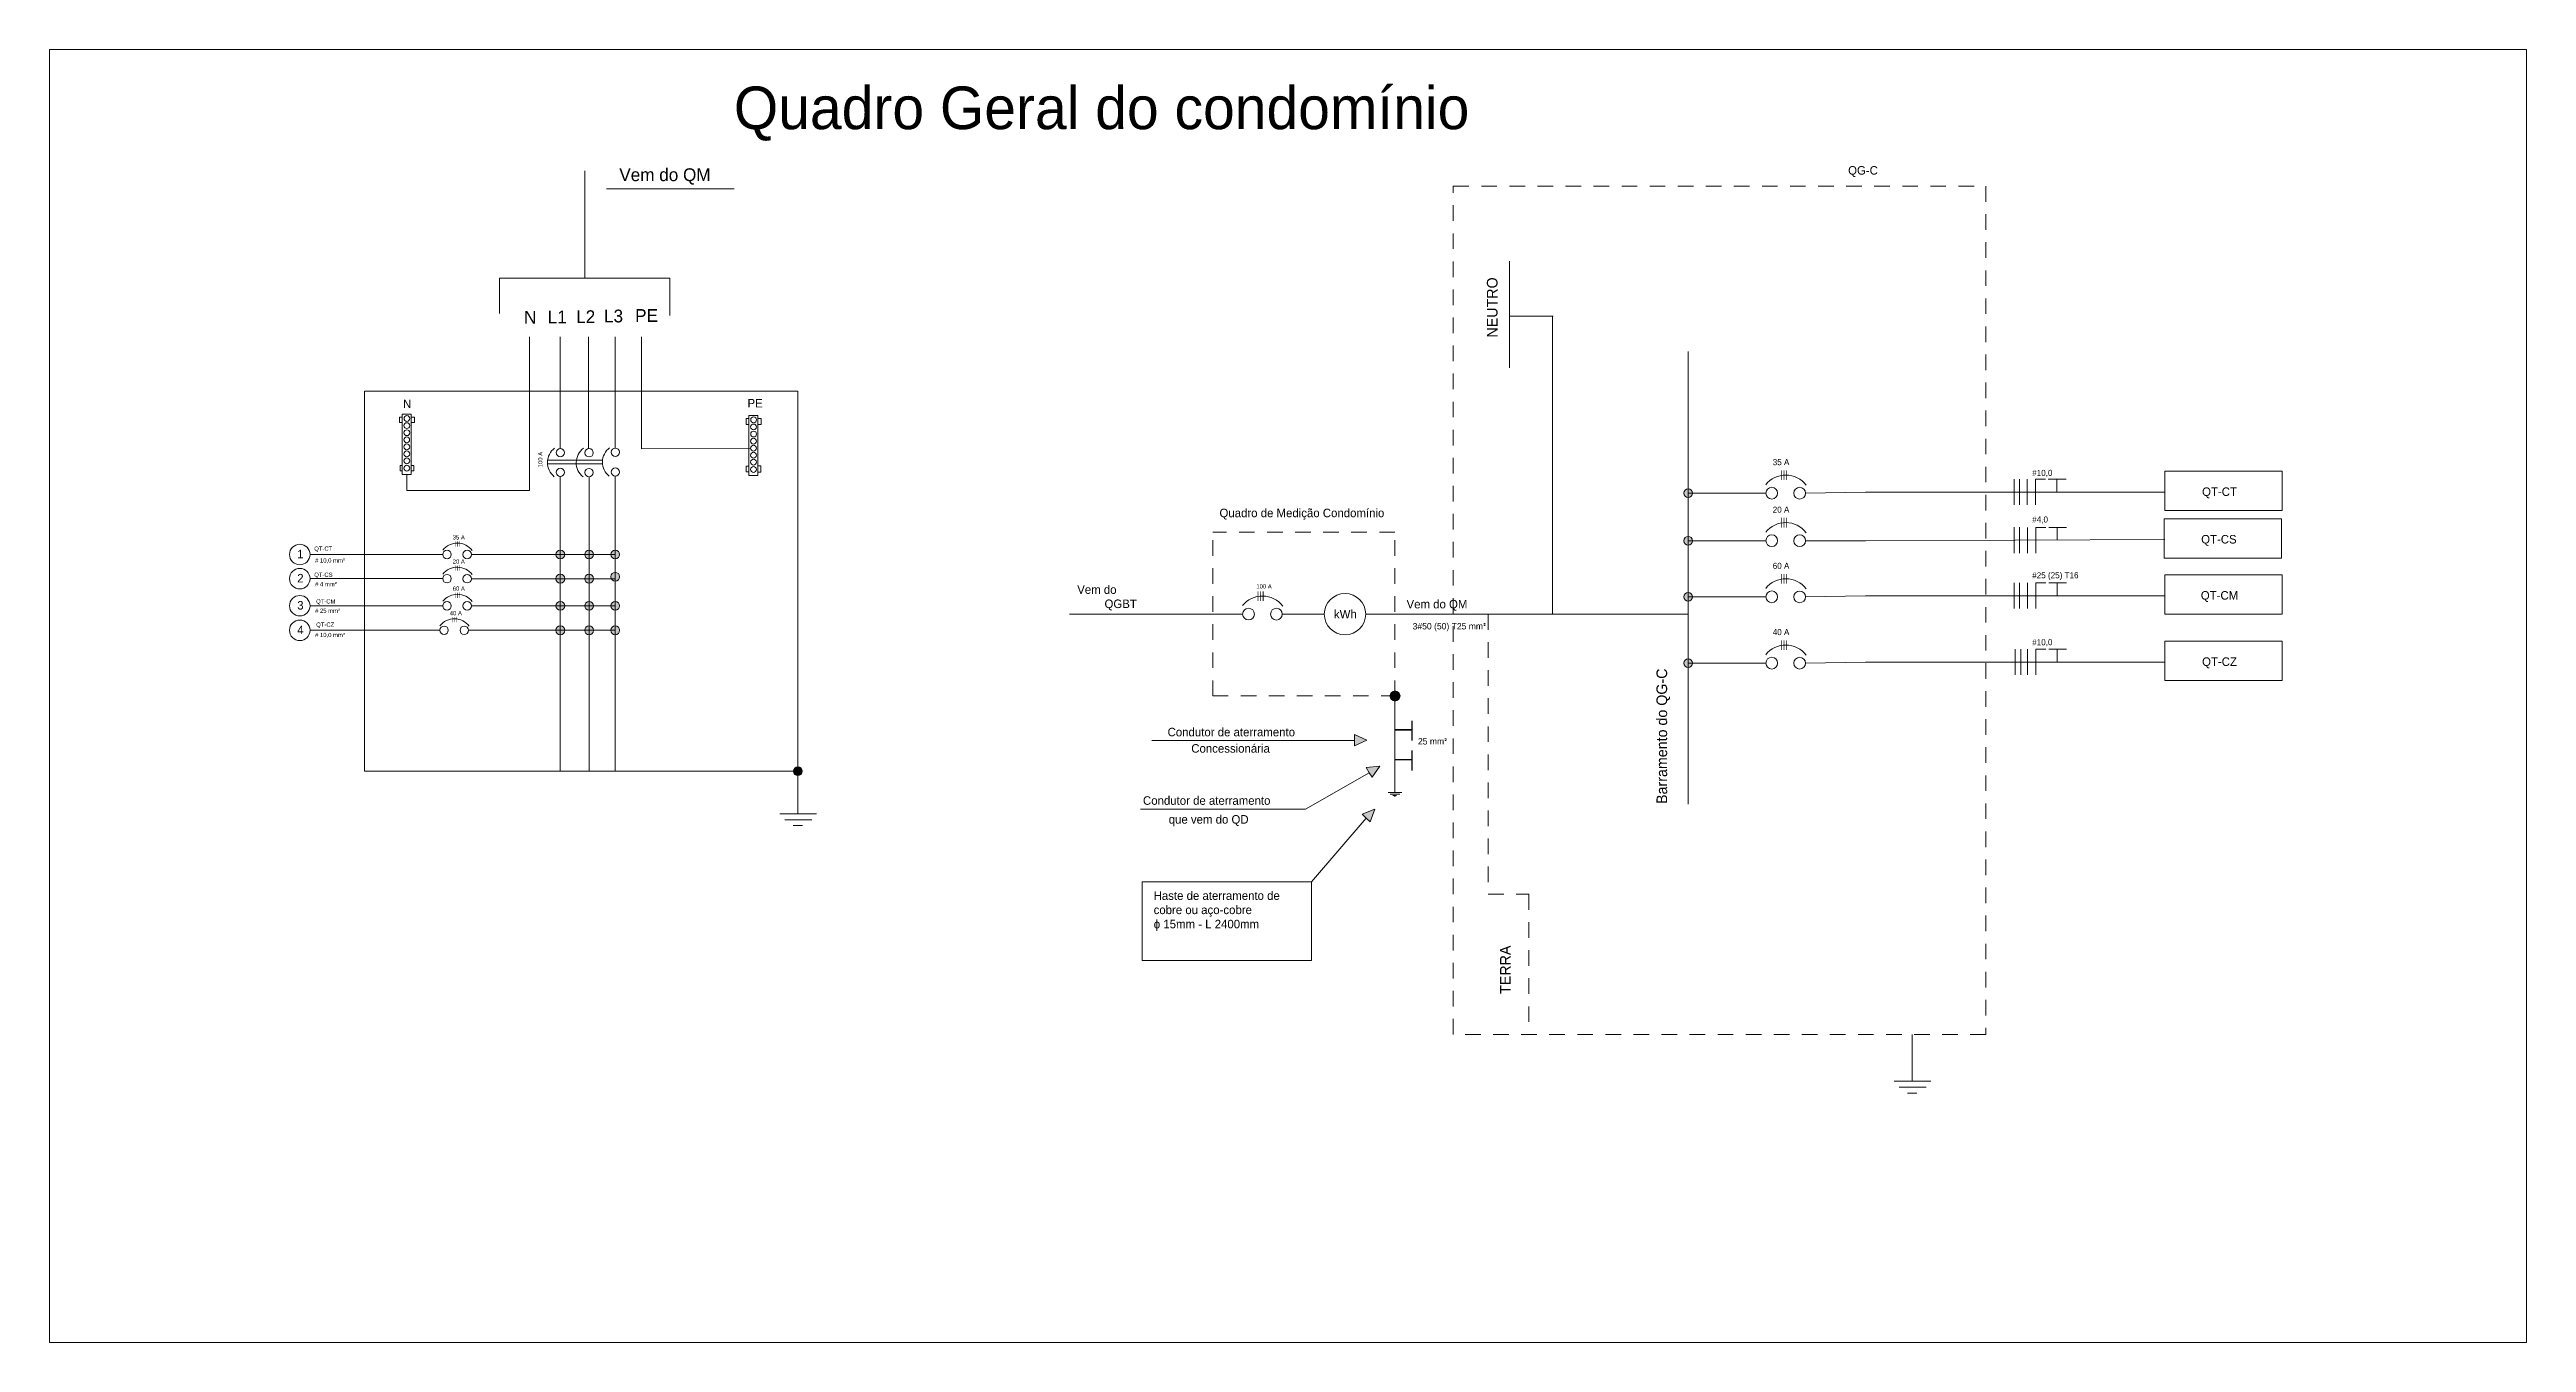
# Model space of a CAD drawing. Header units: millimetres. Extents: x 178 to 457, y 838 to 920.
# Drawn here: x 212.72 to 232.58, y 910.1 to 920.47 of the extents above; entities that cross this region are included whole.
import ezdxf

# ---------------------------------------------------------------- set-up
doc = ezdxf.new("R2010")
doc.units = ezdxf.units.MM
doc.linetypes.add('DASHED', pattern=[0.75, 0.5, -0.25])
doc.linetypes.add('DASHED2', pattern=[0.375, 0.25, -0.125])
doc.layers.add('Unifilar', color=255, linetype='Continuous')

msp = doc.modelspace()

# ---------------------------------------------------------------- texts
at = {"layer": 'Unifilar', "color": 7, "lineweight": 5, "true_color": 0xffffff, "attachment_point": 1}
for s, width, heights, insert, char_height in [('Quadro Geral do condomínio', 8.82142559, [0.6510979], (218.2090705, 920.1749445), 0.341898442), ('Vem do QM', 1.007571709, [0.0249249], (217.2906728, 919.5189364), 0.10256953), ('\\pxqc;QG-C', 1.877081336, [0.0878725], (226.3225859, 919.5365961), 0.06837969), ('L2', 0.49046908, [0.0249249], (216.9448216, 918.3803776), 0.10256953), ('L3', 0.49046908, [0.0249249], (217.1682165, 918.386046), 0.10256953), ('PE', 0.49046908, [0.0249249], (217.417249, 918.3898333), 0.10256953), ('N', 0.49046908, [0.0249249], (216.5264894, 918.375888), 0.1025695), ('L1', 0.49046908, [0.0249249], (216.7170127, 918.3784463), 0.10256953), ('N', 0.49046908, [0.0249249], (215.5567356, 917.6645905), 0.0683797), ('PE', 0.49046908, [0.0249249], (218.3184713, 917.6694187), 0.06837969), ('35 A', 0.49046908, [0.0249249], (226.5373279, 917.1869185), 0.04850128), ('#10,0', 0.49046908, [0.0249249], (228.6176821, 917.1007979), 0.04850128), ('\\pxqc;Quadro de Medição Condomínio ', 1.89832972, [0.0094776], (221.813667, 916.7893509), 0.068379688), ('20 A', 0.49046908, [0.0249249], (226.5373279, 916.8057305), 0.04850128), ('\\pxqc;QT-CT', 1.083632803, [0.0094776], (229.5771742, 916.9597489), 0.068379688), ('#4,0', 0.49046908, [0.0249249], (228.6176821, 916.7268451), 0.04850128), ('1', 0.49046908, [0.0249249], (214.7087668, 916.4594267), 0.0683797), ('QT-CT', 0.49046908, [0.0249249], (214.8451911, 916.4861389), 0.03418984), ('35 A', 0.49046908, [0.0249249], (215.9552089, 916.576454), 0.03418984), ('\\pxqc;QT-CS', 1.083632803, [0.0094776], (229.5724167, 916.5785428), 0.068379688), ('2', 0.49046908, [0.0249249], (214.7087668, 916.2660989), 0.0683797), ('QT-CS', 0.49046908, [0.0249249], (214.8451911, 916.2769069), 0.03418984), ('# 10,0 mm{\\fISOCPEUR|b0|i0|c0|p34;²}', 0.49046908, [0.0249249], (214.8516925, 916.391355), 0.034189844), ('# 4 mm{\\fISOCPEUR|b0|i0|c0|p34;²}', 0.49046908, [0.0249249], (214.8516925, 916.2012568), 0.034189844), ('20 A', 0.49046908, [0.0249249], (215.9552089, 916.3831261), 0.03418984), ('60 A', 0.49046908, [0.0249249], (226.5373279, 916.3555435), 0.04850128), ('#25 (25) T16', 0.942187105, [0.0249249], (228.6176821, 916.2797268), 0.04850128), ('3', 0.49046908, [0.0249249], (214.7087668, 916.0488935), 0.0683797), ('QT-CM', 0.49046908, [0.0249249], (214.860302, 916.0629744), 0.03418984), ('60 A', 0.49046908, [0.0249249], (215.9552089, 916.1659207), 0.03418984), ('   Vem do  \\P\\pxqc;QGBT', 0.84895675, [0.2618226], (220.8855404, 916.1746039), 0.068379688), ('100 A', 0.49046908, [0.0249249], (222.3977329, 916.1837183), 0.03418984), ('\\pxqc;Vem do QM', 1.014360067, [0.0878725], (223.3385148, 916.0582112), 0.068379688), ('\\pxqc;QT-CM', 1.083632803, [0.0094776], (229.5771742, 916.128374), 0.068379688), ('4', 0.49046908, [0.0249249], (214.7087668, 915.8519539), 0.0683797), ('# 25 mm{\\fISOCPEUR|b0|i0|c0|p34;²}', 0.49046908, [0.0249249], (214.8516925, 915.987873), 0.034189844), ('QT-CZ', 0.49046908, [0.0249249], (214.8606734, 915.8769862), 0.03418984), ('40 A', 0.49046908, [0.0249249], (215.9314567, 915.9689812), 0.03418984), ('\\pxqc;kWh', 1.071008041, [0.0094776], (222.5758103, 915.9776369), 0.06837969), ('3#50 (50) T25 mm{\\fISOCPEUR|b0|i0|c0|p34;²}', 1.242013961, [0.0249249], (223.6507597, 915.8722551), 0.051284766), ('40 A', 0.49046908, [0.0249249], (226.5373279, 915.823846), 0.04850128), ('# 10,0 mm{\\fISOCPEUR|b0|i0|c0|p34;²}', 0.49046908, [0.0249249], (214.8516925, 915.7937722), 0.034189844), ('#10,0', 0.49046908, [0.0249249], (228.6176821, 915.7427156), 0.04850128), ('\\pxqc;QT-CZ', 1.083632803, [0.0094776], (229.5771742, 915.5966765), 0.068379688), ('\\pxqc;Condutor de aterramento', 1.67749239, [0.0633744], (221.3582624, 915.0321695), 0.068379688), ('\\pxqc;Concessionária', 1.198218861, [0.0633744], (221.5919889, 914.9010339), 0.068379688), ('25 mm{\\fISOCPEUR|b0|i0|c0|p34;²}', 0.49046908, [0.0249249], (223.6934806, 914.9495732), 0.051284766), ('\\pxqc;Condutor de aterramento', 2.026266451, [0.0016995], (220.9866937, 914.4830049), 0.068379688), ('\\pxqc;que vem do QD', 1.181554257, [0.1180477], (221.4245039, 914.3319277), 0.068379688), ('Haste de aterramento de \\Pcobre ou aço-cobre\\P{\\fISOCPEUR|b0|i0|c0|p34;ɸ} 15mm - L 2400mm', 1.310629767, [0.4536171], (221.57425, 913.7204278), 0.068379688)]:
    msp.add_mtext_dynamic_manual_height_columns(s, width=width, gutter_width=3.0654318, heights=heights, dxfattribs=dict(at, insert=insert, char_height=char_height))
at = {"layer": 'Unifilar', "color": 7, "lineweight": 5, "true_color": 0xffffff, "attachment_point": 1, "rotation": 90}
for s, width, heights, insert, char_height in [('\\pxqc;NEUTRO', 0.714614359, [0.0094776], (224.2457428, 918.0458973), 0.08547461), ('100 A', 0.49046908, [0.0249249], (216.6400752, 917.121777), 0.03418984), ('\\pxqc;Barramento do QG-C', 1.8031733, [0.0094776], (225.6053297, 914.0628784), 0.08547461), ('\\pxqc,t0;TERRA', 0.555182836, [0.0094776], (224.3510921, 912.8145239), 0.08547461)]:
    msp.add_mtext_dynamic_manual_height_columns(s, width=width, gutter_width=3.0654318, heights=heights, dxfattribs=dict(at, insert=insert, char_height=char_height))

# ---------------------------------------------------------------- hatches: boundary and pattern name
at = {"layer": 'Unifilar', "lineweight": 5, "true_color": 0xffffff}
h = msp.add_hatch(color=7, dxfattribs=at)
h.dxf.hatch_style = 1
edge = h.paths.add_edge_path()
edge.add_arc((216.817768, 916.421356), 0.0350053, 0, 360)
edge = h.paths.add_edge_path()
edge.add_arc((217.0480291, 916.421356), 0.0350053, 0, 360)
edge = h.paths.add_edge_path()
edge.add_arc((217.2585091, 916.421356), 0.0350053, 0, 360)
edge = h.paths.add_edge_path()
edge.add_arc((217.2585091, 916.2439704), 0.0350053, 0, 360)
edge = h.paths.add_edge_path()
edge.add_arc((217.0480291, 916.2280281), 0.0350053, 0, 360)
edge = h.paths.add_edge_path()
edge.add_arc((216.817768, 916.2280281), 0.0350053, 0, 360)
edge = h.paths.add_edge_path()
edge.add_arc((216.817768, 916.0108227), 0.0350053, 0, 360)
edge = h.paths.add_edge_path()
edge.add_arc((217.0480291, 916.0108227), 0.0350053, 0, 360)
edge = h.paths.add_edge_path()
edge.add_arc((217.2585091, 916.0108227), 0.0350053, 0, 360)
edge = h.paths.add_edge_path()
edge.add_arc((217.0480291, 915.8138832), 0.0350053, 0, 360)
edge = h.paths.add_edge_path()
edge.add_line((217.2585091, 917.0501876), (217.2585091, 914.6855813))
h = msp.add_hatch(color=7, dxfattribs=at)
h.dxf.hatch_style = 1
edge = h.paths.add_edge_path()
edge.add_arc((225.8589886, 916.913818), 0.0350053, 0, 360)
edge = h.paths.add_edge_path()
edge.add_arc((225.8589886, 916.5326301), 0.0350053, 0, 360)
edge = h.paths.add_edge_path()
edge.add_arc((225.8589886, 916.0824431), 0.0350053, 0, 360)
edge = h.paths.add_edge_path()
edge.add_arc((225.8589886, 915.5507456), 0.0350053, 0, 360)
h = msp.add_hatch(color=7, dxfattribs=at)
h.dxf.hatch_style = 1
edge = h.paths.add_edge_path()
edge.add_arc((217.2585091, 915.8138832), 0.0350053, 0, 360)
edge = h.paths.add_edge_path()
edge.add_arc((216.817768, 915.8138832), 0.0350053, 0, 360)
h = msp.add_hatch(color=7, dxfattribs=at)
h.dxf.hatch_style = 1
edge = h.paths.add_edge_path()
edge.add_arc((223.5090098, 915.2873778), 0.0403663, 0, 360)
h = msp.add_hatch(color=7, dxfattribs=at)
h.dxf.hatch_style = 1
h.paths.add_polyline_path([(223.2838814, 914.9334907), (223.1849703, 914.8882463), (223.1849703, 914.931263), (223.1849703, 914.9787351)])
h.paths.add_polyline_path([(223.2787492, 914.7129805), (223.3868109, 914.7253558), (223.3255082, 914.635509), (223.3032799, 914.6723374)])
h.paths.add_polyline_path([(223.2446693, 914.3405932), (223.3463711, 914.3791575), (223.3090407, 914.2769964), (223.2784398, 914.3072291)])
h = msp.add_hatch(color=7, dxfattribs=at)
h.dxf.hatch_style = 1
edge = h.paths.add_edge_path()
edge.add_arc((218.7225307, 914.6833616), 0.0350053, 0, 360)

# ---------------------------------------------------------------- linework, layer by layer
at = {"layer": 'Unifilar', "color": 7, "lineweight": 5, "true_color": 0xffffff}
for p, q in [((232.579836, 920.4716788), (212.722951, 920.4716788)), ((212.722951, 910.1027257), (212.722951, 920.4716788)), ((232.579836, 910.1027257), (232.579836, 920.4716788)), ((217.0130242, 918.6393031), (217.0130242, 919.4981422)), ((217.188981, 919.3531664), (218.2126122, 919.3531664)), ((216.3311098, 918.505343), (216.3311098, 918.6393031)), ((216.3311098, 918.6393031), (217.6949386, 918.6393031)), ((217.6949386, 918.6393031), (217.6949386, 918.5132186)), ((224.4274811, 918.3334097), (224.4274811, 918.7733133)), ((216.3311098, 918.505343), (216.3311098, 918.3556569)), ((217.6949386, 918.5132186), (217.6949386, 918.3398807)), ((224.7776749, 918.3334097), (224.4274811, 918.3334097)), ((224.4274811, 918.3334097), (224.4274811, 917.9178852)), ((224.7730614, 915.943303), (224.7730614, 918.3334097)), ((216.5700353, 918.1665678), (216.5700353, 917.3373248)), ((216.8164808, 918.1665678), (216.8164808, 917.3373248)), ((217.0426958, 918.1665678), (217.0426958, 917.3373248)), ((217.257181, 918.1665678), (217.257181, 917.3373248)), ((217.4686828, 918.1665678), (217.4686828, 917.3373248)), ((225.8589886, 915.943303), (225.8589886, 918.0486514)), ((218.7225307, 917.7316554), (215.2488338, 917.7316554)), ((215.2488338, 917.2537283), (215.2488338, 917.7316554)), ((218.7225307, 914.6833616), (218.7225307, 917.7316554)), ((215.5496846, 917.5240061), (215.5294466, 917.5240061)), ((215.5294466, 917.5240061), (215.5294466, 917.4802139)), ((215.5294466, 917.4802139), (215.5496846, 917.4802139)), ((215.5496846, 917.4995391), (215.5496846, 917.548473)), ((215.5496846, 917.548473), (215.6228008, 917.548473)), ((215.5496846, 917.4995391), (215.5496846, 917.0647772)), ((215.6228008, 917.0647772), (215.6228008, 917.548473)), ((215.6228008, 917.5231533), (215.6476015, 917.5231533)), ((215.6476015, 917.4802139), (215.6228008, 917.4802139)), ((215.6476015, 917.5231533), (215.6476015, 917.4802139)), ((218.3292396, 917.5135471), (218.3086003, 917.5135471)), ((218.3086003, 917.5135471), (218.3086003, 917.4647888)), ((218.3086003, 917.4647888), (218.3292396, 917.4647888)), ((218.3292396, 917.4890802), (218.3292396, 917.5380141)), ((218.3292396, 917.5380141), (218.4023558, 917.5380141)), ((218.3292396, 917.4890802), (218.3292396, 917.0543182)), ((218.4023558, 917.0543182), (218.4023558, 917.5380141)), ((218.4023558, 917.5114904), (218.42839, 917.5114904)), ((218.42839, 917.4647888), (218.4023558, 917.4647888)), ((218.42839, 917.5114904), (218.42839, 917.4647888)), ((215.2488338, 917.2537283), (215.2488338, 914.6833616)), ((216.5700353, 917.3373248), (216.5699738, 917.0449957)), ((216.8164808, 917.3373248), (216.8174418, 917.2722967)), ((217.0426958, 917.3373248), (217.0426958, 917.2703636)), ((217.257181, 917.3373248), (217.257181, 917.2752264)), ((217.4686828, 917.3373248), (217.4686828, 917.2703101)), ((217.4686828, 917.2703101), (218.34321, 917.2745091)), ((215.5496846, 917.1357201), (215.5327571, 917.1357201)), ((215.5327571, 917.1357201), (215.5327571, 917.09258)), ((215.5327571, 917.09258), (215.5496846, 917.09258)), ((215.5496846, 917.0647772), (215.6228008, 917.0647772)), ((215.5862427, 917.0647772), (215.5862427, 916.9342659)), ((215.6228008, 917.1347921), (215.6427789, 917.1347921)), ((215.6427789, 917.091652), (215.6228008, 917.091652)), ((215.6427789, 917.1347921), (215.6427789, 917.091652)), ((216.5699738, 917.0449957), (216.5699738, 916.9342659)), ((217.1556826, 917.1503426), (216.7152443, 917.1503426)), ((217.1556919, 917.1773302), (216.7160154, 917.1773302)), ((216.817768, 917.047228), (216.817768, 914.6833616)), ((217.0480291, 917.0457482), (217.0480291, 914.6833616)), ((217.1556826, 917.1503426), (217.1562074, 917.1503426)), ((217.1556919, 917.1773302), (217.1564251, 917.1773302)), ((217.2585091, 917.0501876), (217.2585091, 914.6855813)), ((218.3086003, 917.0839771), (218.3086003, 917.1294748)), ((218.3086003, 917.1294748), (218.3292396, 917.1294748)), ((218.3292396, 917.0839771), (218.3086003, 917.0839771)), ((218.3292396, 917.0543182), (218.4023558, 917.0543182)), ((218.4260195, 917.1318826), (218.4023558, 917.1318826)), ((218.4023558, 917.0815943), (218.4260195, 917.0815943)), ((218.4260195, 917.0815943), (218.4260195, 917.1318826)), ((228.473119, 917.0258604), (228.473119, 916.8197192)), ((228.5169714, 917.0258604), (228.5169714, 916.8197192)), ((228.5764207, 917.0258604), (228.5764207, 916.8197192)), ((228.6434365, 917.0258604), (228.6434365, 916.8197192)), ((228.6434365, 917.0258604), (228.722815, 917.0258604)), ((228.8143529, 917.0258604), (228.7464924, 917.0258604)), ((228.8143529, 916.9227898), (228.8143529, 917.0258604)), ((228.8143529, 917.0258604), (228.8889201, 917.0258604)), ((229.6814602, 916.9227898), (229.6814602, 917.0896581)), ((229.6814602, 917.0896581), (230.621468, 917.0896581)), ((230.621468, 917.0896581), (230.621468, 916.7743341)), ((216.5699738, 916.9342659), (215.5862427, 916.9342659)), ((226.4825246, 916.913818), (225.8589886, 916.913818)), ((226.8003311, 916.9135835), (227.2818159, 916.9227898)), ((227.2818159, 916.9227898), (229.6814602, 916.9227898)), ((229.6814602, 916.9227898), (229.6814602, 916.7743341)), ((228.473119, 916.6400367), (228.473119, 916.4338955)), ((228.5169714, 916.6400367), (228.5169714, 916.4338955)), ((228.5802449, 916.6397335), (228.5802449, 916.4335923)), ((228.6472607, 916.6397335), (228.6472607, 916.4335923)), ((228.6472607, 916.6397335), (228.7266393, 916.6397335)), ((228.8181771, 916.6397335), (228.7503166, 916.6397335)), ((228.8181771, 916.5366629), (228.8181771, 916.6397335)), ((228.8181771, 916.6397335), (228.8927443, 916.6397335)), ((229.6767027, 916.5415836), (229.6767027, 916.7084519)), ((229.6767027, 916.7084519), (230.6167106, 916.7084519)), ((230.621468, 916.7743341), (229.6814602, 916.7743341)), ((230.6167106, 916.7084519), (230.6167106, 916.3931279)), ((215.8752375, 916.421522), (214.8110812, 916.421522)), ((216.1058129, 916.4213519), (217.2585091, 916.421356)), ((226.4825246, 916.5326301), (225.8589886, 916.5326301)), ((226.8003311, 916.5323956), (227.2818159, 916.5323956)), ((227.2818159, 916.5323956), (229.6814602, 916.5416019)), ((229.6767027, 916.5415836), (229.6767027, 916.3931279)), ((215.8752375, 916.2281942), (214.8110812, 916.2281942)), ((216.1058129, 916.2280241), (216.817768, 916.2280281)), ((216.817768, 916.2280281), (217.2585091, 916.2280281)), ((230.6167106, 916.3931279), (229.6767027, 916.3931279)), ((229.6814602, 916.0914149), (229.6814602, 916.2582832)), ((229.6814602, 916.2582832), (230.621468, 916.2582832)), ((230.621468, 916.2582832), (230.621468, 915.9429591)), ((215.8752375, 916.0109888), (214.8110812, 916.0109888)), ((216.1058129, 916.0108187), (217.2585091, 916.0108227)), ((226.4825246, 916.0824431), (225.8589886, 916.0824431)), ((226.8003311, 916.0822086), (227.2818159, 916.0914149)), ((227.2818159, 916.0914149), (229.6814602, 916.0914149)), ((228.473119, 916.1944855), (228.473119, 915.9883443)), ((228.5169714, 916.1944855), (228.5169714, 915.9883443)), ((228.5802449, 916.1944855), (228.5802449, 915.9883443)), ((228.6472607, 916.1944855), (228.6472607, 915.9883443)), ((228.6472607, 916.1944855), (228.7266393, 916.1944855)), ((228.8181771, 916.1944855), (228.7503166, 916.1944855)), ((228.8181771, 916.0914149), (228.8181771, 916.1944855)), ((228.8181771, 916.1944855), (228.8927443, 916.1944855)), ((229.6814602, 916.0914149), (229.6814602, 915.9429591)), ((215.8514853, 915.8140492), (214.8110812, 915.8140492)), ((216.0820607, 915.8138813), (217.2585091, 915.8138832)), ((222.2756625, 915.9437719), (220.9006462, 915.9437719)), ((222.2756625, 915.9437719), (222.2879273, 915.9437676)), ((222.6057336, 915.9436547), (222.9358048, 915.9435375)), ((223.2744497, 915.9435375), (225.1941536, 915.9435375)), ((225.1941536, 915.9435375), (225.8589886, 915.943303)), ((225.8589886, 915.943303), (225.8589886, 914.419269)), ((230.621468, 915.9429591), (229.6814602, 915.9429591)), ((228.481638, 915.6627879), (228.481638, 915.4566468)), ((228.5254905, 915.6627879), (228.5254905, 915.4566468)), ((228.5802449, 915.6627879), (228.5802449, 915.4566468)), ((228.6472607, 915.6627879), (228.6472607, 915.4566468)), ((228.6472607, 915.6627879), (228.7266393, 915.6627879)), ((228.8181771, 915.6627879), (228.7503166, 915.6627879)), ((228.8181771, 915.5597174), (228.8181771, 915.6627879)), ((228.8181771, 915.6627879), (228.8927443, 915.6627879)), ((229.6814602, 915.5597174), (229.6814602, 915.7265856)), ((229.6814602, 915.7265856), (230.621468, 915.7265856)), ((230.621468, 915.7265856), (230.621468, 915.4112616)), ((226.4825246, 915.5507456), (225.8589886, 915.5507456)), ((226.8003311, 915.5505111), (227.2818159, 915.5597174)), ((227.2818159, 915.5597174), (229.6814602, 915.5597174)), ((229.6814602, 915.5597174), (229.6814602, 915.4112616)), ((230.621468, 915.4112616), (229.6814602, 915.4112616)), ((223.5090098, 915.2873778), (223.5090098, 914.5131281)), ((222.1616502, 914.931263), (221.5598103, 914.931263)), ((222.1616502, 914.931263), (223.1849703, 914.931263)), ((223.1849703, 914.931263), (223.1849703, 914.9787351)), ((223.1849703, 914.9787351), (223.2838814, 914.9334907)), ((223.2838814, 914.9334907), (223.1849703, 914.8882463)), ((223.1849703, 914.931263), (223.1849703, 914.8882463)), ((215.2488338, 914.6833616), (218.7225307, 914.6833616)), ((218.7225307, 914.7183669), (218.7225307, 914.3433914)), ((222.7916389, 914.3801146), (223.3032799, 914.6723374)), ((223.2787492, 914.7129805), (223.3868109, 914.7253558)), ((223.3032799, 914.6723374), (223.2787492, 914.7129805)), ((223.3032799, 914.6723374), (223.3255082, 914.635509)), ((223.3868109, 914.7253558), (223.3255082, 914.635509)), ((223.5090098, 914.5131281), (223.4538354, 914.5131281)), ((223.4696112, 914.500788), (223.5483266, 914.500788)), ((223.4920896, 914.4888242), (223.5225377, 914.4888242)), ((223.5050454, 914.4806727), (223.5096228, 914.4806727)), ((223.5090098, 914.5131281), (223.5537623, 914.5131281)), ((223.5537623, 914.5131281), (223.5628763, 914.5131281)), ((218.5766019, 914.3433914), (218.8719627, 914.3433914)), ((218.6176737, 914.2952084), (218.834967, 914.2952084)), ((218.6857326, 914.2492065), (218.7602322, 914.2492065)), ((221.4686814, 914.3801146), (222.7916389, 914.3801146)), ((222.8387988, 913.795671), (223.2784398, 914.3072291)), ((223.2446693, 914.3405932), (223.3463711, 914.3791575)), ((223.2784398, 914.3072291), (223.2446693, 914.3405932)), ((223.2784398, 914.3072291), (223.3090407, 914.2769964)), ((223.3463711, 914.3791575), (223.3090407, 914.2769964)), ((222.8387988, 913.795671), (221.4815457, 913.795671)), ((221.4815457, 913.1666682), (221.4815457, 913.795671)), ((222.8387988, 913.1666682), (222.8387988, 913.795671)), ((221.4815457, 913.1666682), (222.8387988, 913.1666682)), ((227.6555103, 912.5723135), (227.6555103, 912.197338)), ((227.5095816, 912.197338), (227.8049424, 912.197338)), ((227.5506534, 912.149155), (227.7679466, 912.149155)), ((227.6187122, 912.1031532), (227.6932119, 912.1031532)), ((212.722951, 910.1027257), (232.579836, 910.1027257))]:
    msp.add_line(p, q, dxfattribs=at)
at = {"layer": 'Unifilar', "color": 7, "linetype": 'DASHED', "lineweight": 5, "ltscale": 0.25, "true_color": 0xffffff}
for p, q in [((223.5090098, 916.6001661), (222.0477063, 916.6001661)), ((222.0477063, 915.2873778), (222.0477063, 916.6001661)), ((223.5090098, 915.2873778), (223.5090098, 916.6001661)), ((224.2558665, 915.9435375), (224.2558665, 913.6984574)), ((222.0477063, 915.2873778), (223.5090098, 915.2873778)), ((224.2558665, 913.6984574), (224.5825805, 913.6984574)), ((224.5825805, 913.6984574), (224.5825805, 912.5723135))]:
    msp.add_line(p, q, dxfattribs=at)
at = {"layer": 'Unifilar', "color": 7, "linetype": 'DASHED2', "lineweight": 5, "ltscale": 0.5, "true_color": 0xffffff}
msp.add_lwpolyline([(228.2462335, 912.5723135), (223.9763649, 912.5723135), (223.9763649, 919.375823), (228.2462335, 919.375823)], close=True, dxfattribs=at)
at = {"layer": 'Unifilar', "color": 7, "lineweight": 5, "true_color": 0xffffff}
for points, const_width in [([(226.6065279, 917.0976861), (226.6065358, 917.0193713)], 0.0055939), ([(226.6272715, 917.0976841), (226.6272794, 917.0193693)], 0.0055939), ([(226.6468016, 917.0976861), (226.6468095, 917.0193713)], 0.0055939), ([(226.6065279, 916.7164982), (226.6065358, 916.6381833)], 0.0055939), ([(226.6272715, 916.7164962), (226.6272794, 916.6381814)], 0.0055939), ([(226.6468016, 916.7164982), (226.6468095, 916.6381833)], 0.0055939), ([(215.9776895, 916.5277551), (215.9776952, 916.484779)], 0.0040585), ([(215.9927408, 916.5269182), (215.9927451, 916.4847776)], 0.0040585), ([(216.00691, 916.5302657), (216.0069146, 916.484779)], 0.0040585), ([(215.9776895, 916.3344273), (215.9776952, 916.2914512)], 0.0040585), ([(215.9927408, 916.3335904), (215.9927451, 916.2914498)], 0.0040585), ([(216.00691, 916.3369378), (216.0069146, 916.2914512)], 0.0040585), ([(226.6065279, 916.2663112), (226.6065358, 916.1879963)], 0.0055939), ([(226.6272715, 916.2663092), (226.6272794, 916.1879944)], 0.0055939), ([(226.6468016, 916.2663112), (226.6468095, 916.1879963)], 0.0055939), ([(215.9776895, 916.1172219), (215.9776952, 916.0742458)], 0.0040585), ([(215.9927408, 916.116385), (215.9927451, 916.0742444)], 0.0040585), ([(216.00691, 916.1197324), (216.0069146, 916.0742458)], 0.0040585), ([(222.4119304, 916.1277573), (222.4119383, 916.0494424)], 0.0055939), ([(222.432674, 916.1277553), (222.4326819, 916.0494404)], 0.0055939), ([(222.4522041, 916.1277573), (222.452212, 916.0494424)], 0.0055939), ([(215.9539373, 915.9202823), (215.953943, 915.8773062)], 0.0040585), ([(215.9689886, 915.9194454), (215.9689929, 915.8773048)], 0.0040585), ([(215.9831578, 915.9227929), (215.9831624, 915.8773062)], 0.0040585), ([(226.6065279, 915.7346136), (226.6065358, 915.6562988)], 0.0055939), ([(226.6272715, 915.7346117), (226.6272794, 915.6562968)], 0.0055939), ([(226.6468016, 915.7346136), (226.6468095, 915.6562988)], 0.0055939), ([(223.6394103, 915.0155365), (223.5090098, 915.0158363)], 0.0121352), ([(223.6456499, 915.0903561), (223.645278, 914.9285539)], 0.0121352), ([(223.6456499, 914.8515075), (223.645278, 914.6897053)], 0.0121352), ([(223.6394103, 914.7766879), (223.5090098, 914.7769877)], 0.0121352)]:
    msp.add_lwpolyline(points, dxfattribs=dict(at, const_width=const_width))
for centre, radius in [((215.5874075, 917.4554334), 0.0233441), ((215.5878571, 917.3985737), 0.0233441), ((215.5879797, 917.5128699), 0.0233441), ((218.3669625, 917.4449744), 0.0233441), ((218.3674121, 917.3881148), 0.0233441), ((218.3675347, 917.5024109), 0.0233441), ((215.5865492, 917.3415636), 0.0233441), ((215.5867536, 917.228672), 0.0233441), ((215.5869988, 917.2850802), 0.0233441), ((215.5870805, 917.173267), 0.0233441), ((216.8179341, 917.2389818), 0.0333185), ((217.0481951, 917.237502), 0.0333185), ((217.2586751, 917.2419414), 0.0333185), ((218.3661042, 917.3311046), 0.0233441), ((218.3663086, 917.218213), 0.0233441), ((218.3665538, 917.2746212), 0.0233441), ((215.5870805, 917.1145513), 0.0233441), ((216.817768, 917.0805465), 0.0333185), ((217.0480291, 917.0790667), 0.0333185), ((217.2585091, 917.0835061), 0.0333185), ((218.3666355, 917.1628081), 0.0233441), ((218.3666355, 917.1040924), 0.0233441), ((225.8589886, 916.913818), 0.0350053), ((226.529571, 916.913818), 0.0470464), ((226.7532847, 916.9135835), 0.0470464), ((214.7288869, 916.421522), 0.0821943), ((215.9093707, 916.421522), 0.0341332), ((216.0716797, 916.4213519), 0.0341332), ((216.817768, 916.421356), 0.0350053), ((217.0480291, 916.421356), 0.0350053), ((217.2585091, 916.421356), 0.0350053), ((225.8589886, 916.5326301), 0.0350053), ((226.529571, 916.5326301), 0.0470464), ((226.7532847, 916.5323956), 0.0470464), ((214.7288869, 916.2281942), 0.0821943), ((215.9093707, 916.2281942), 0.0341332), ((216.0716797, 916.2280241), 0.0341332), ((216.817768, 916.2280281), 0.0350053), ((217.0480291, 916.2280281), 0.0350053), ((217.2585091, 916.2439704), 0.0350053), ((214.7288869, 916.0109888), 0.0821943), ((215.9093707, 916.0109888), 0.0341332), ((216.0716797, 916.0108187), 0.0341332), ((216.817768, 916.0108227), 0.0350053), ((217.0480291, 916.0108227), 0.0350053), ((217.2585091, 916.0108227), 0.0350053), ((223.1085209, 915.9435375), 0.1659288), ((225.8589886, 916.0824431), 0.0350053), ((226.529571, 916.0824431), 0.0470464), ((226.7532847, 916.0822086), 0.0470464), ((214.7288869, 915.8140492), 0.0821943), ((215.8856185, 915.8140492), 0.0341332), ((216.0479275, 915.8138791), 0.0341332), ((216.817768, 915.8138832), 0.0350053), ((217.0480291, 915.8138832), 0.0350053), ((217.2585091, 915.8138832), 0.0350053), ((222.3349735, 915.9438892), 0.0470464), ((222.5586872, 915.9436547), 0.0470464), ((225.8589886, 915.5507456), 0.0350053), ((226.529571, 915.5507456), 0.0470464), ((226.7532847, 915.5505111), 0.0470464), ((223.5090098, 915.2873778), 0.0403663), ((218.7225307, 914.6833616), 0.0350053)]:
    msp.add_circle(centre, radius, dxfattribs=at)
for centre, radius, start, end in [((216.8600132, 917.1597113), 0.1450717, 127.18546741, 231.5135363), ((217.0902743, 917.1582315), 0.1450717, 127.18546741, 231.5135363), ((217.3007543, 917.1626709), 0.1450717, 127.18546741, 231.5135363), ((226.6413532, 916.854167), 0.2048441, 37.18546741, 141.5135363), ((226.6413532, 916.472979), 0.2048441, 37.18546741, 141.5135363), ((215.9927424, 916.3649198), 0.1486187, 37.18546741, 141.5135363), ((215.9927424, 916.171592), 0.1486187, 37.18546741, 141.5135363), ((226.6413532, 916.022792), 0.2048441, 37.18546741, 141.5135363), ((215.9927424, 915.9543866), 0.1486187, 37.18546741, 141.5135363), ((222.4467558, 915.8842381), 0.2048441, 37.18546741, 141.5135363), ((215.9689902, 915.757447), 0.1486187, 37.18546741, 141.5135363), ((226.6413532, 915.4910945), 0.2048441, 37.18546741, 141.5135363)]:
    msp.add_arc(centre, radius, start, end, dxfattribs=at)

msp.set_redraw_order([(e.dxf.handle, doc.entitydb.next_handle()) for e in msp.query("TEXT MTEXT ATTDEF DIMENSION ARC_DIMENSION")])  # texts and dimensions are drawn at this point

doc.saveas('drawing.dxf')
